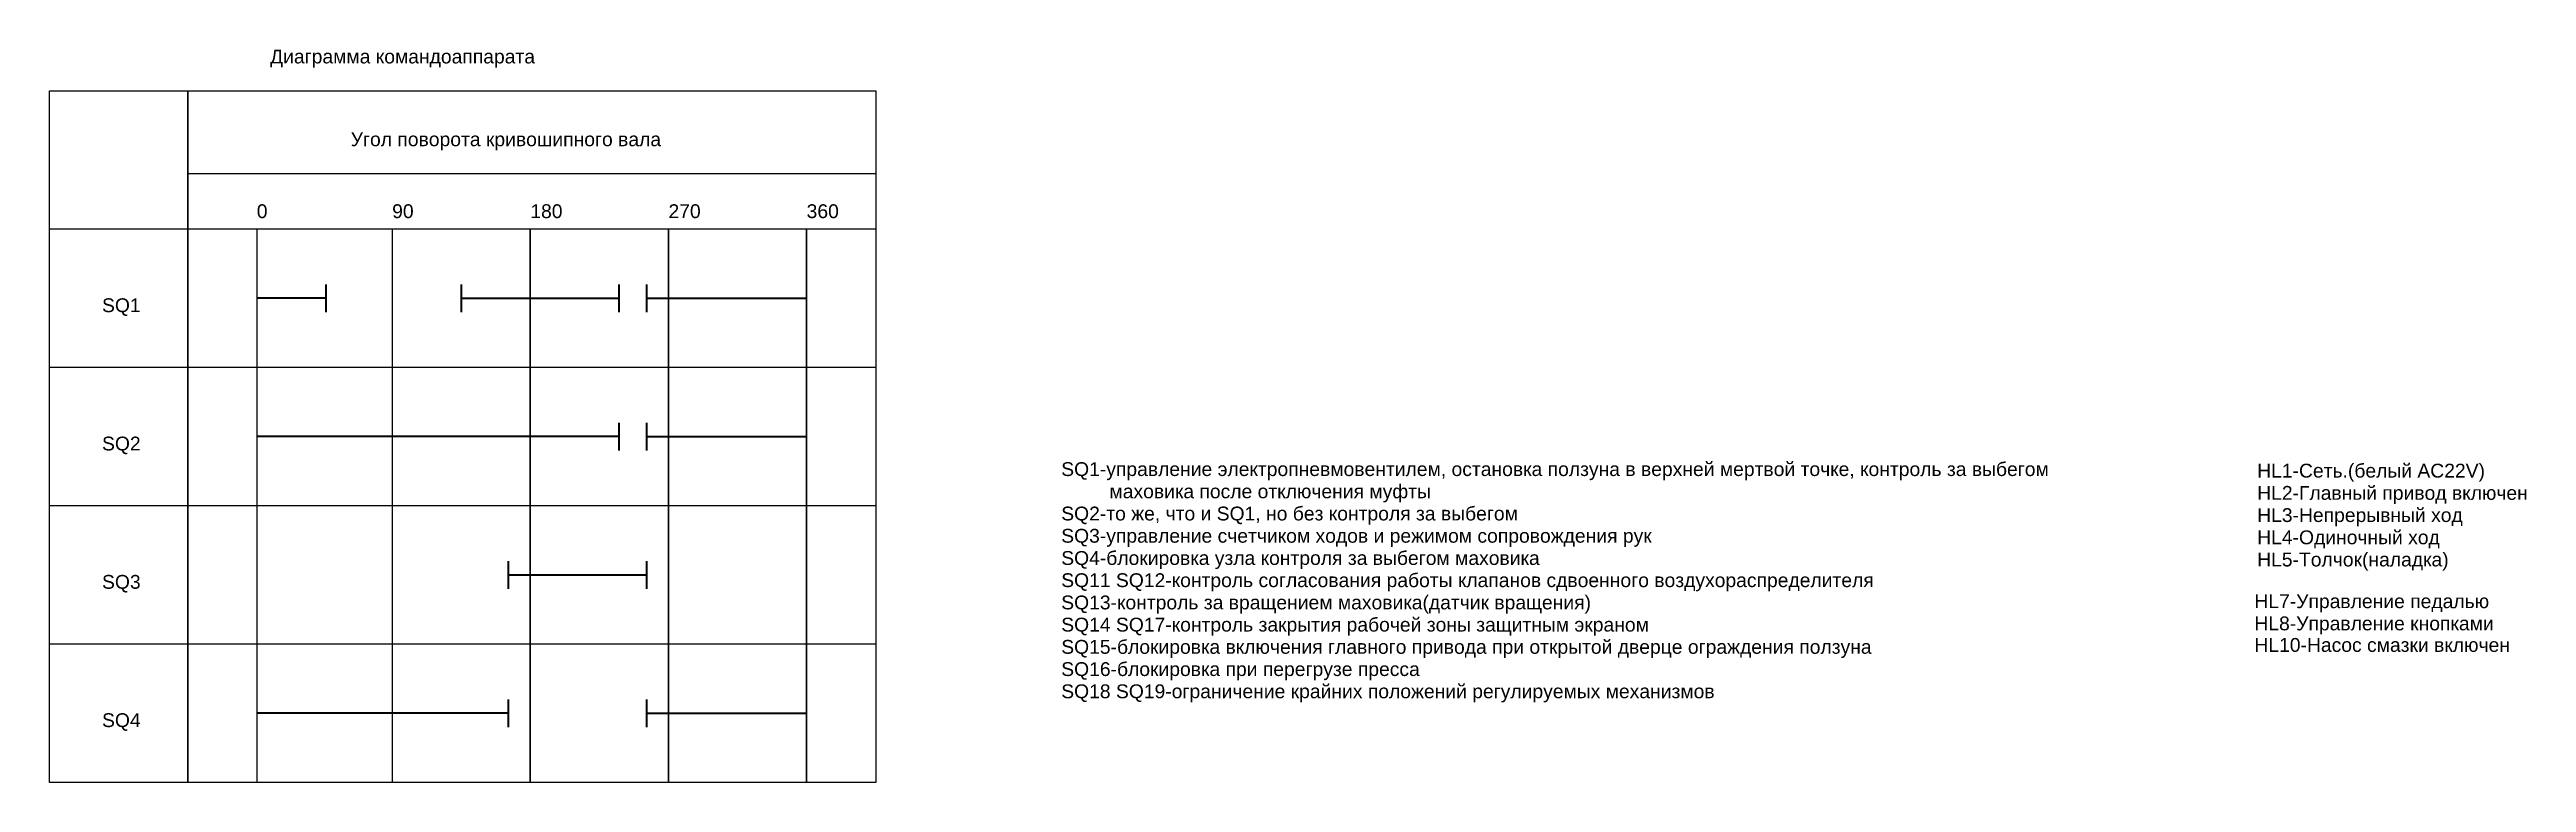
# Model space of a CAD drawing. Header units: millimetres. Extents: x 1674 to 4134, y 2914 to 4124.
# Drawn here: x 2168.5 to 2616.7, y 3863 to 3995.5 of the extents above; entities that cross this region are included whole.
import ezdxf

# ---------------------------------------------------------------- set-up
doc = ezdxf.new("R2010")
doc.units = ezdxf.units.MM
doc.styles.get("Standard").update_dxf_attribs({"font": 'arial.ttf'})

msp = doc.modelspace()

# ---------------------------------------------------------------- texts
for s, p in [('Диаграмма командоаппарата', (2208.41, 3992.96)), ('Угол поворота кривошипного вала', (2223, 3978)), ('0', (2206, 3965)), ('90', (2230.5, 3965)), ('180', (2255.5, 3965)), ('270', (2280.5, 3965)), ('360', (2305.5, 3965)), ('SQ1', (2178, 3948)), ('SQ2', (2178, 3923)), ('SQ1-управление электропневмовентилем, остановка ползуна в верхней мертвой точке, контроль за выбегом', (2351.57, 3918.38)), ('HL1-Сеть.(белый AC22V)', (2567.98, 3918.1)), ('SQ2-то же, что и SQ1, но без контроля за выбегом', (2351.57, 3910.35)), ('         маховика после отключения муфты', (2351.57, 3914.36)), ('HL2-Главный привод включен', (2567.98, 3914.08)), ('SQ3-управление счетчиком ходов и режимом сопровождения рук', (2351.57, 3906.33)), ('HL3-Непрерывный ход', (2567.98, 3910.07)), ('HL4-Одиночный ход', (2567.98, 3906.05)), ('SQ4-блокировка узла контроля за выбегом маховика', (2351.57, 3902.31)), ('HL5-Толчок(наладка)', (2567.98, 3902.04)), ('SQ3', (2178, 3898)), ('SQ11 SQ12-контроль согласования работы клапанов сдвоенного воздухораспределителя', (2351.57, 3898.3)), ('SQ13-контроль за вращением маховика(датчик вращения)', (2351.57, 3894.28)), ('HL7-Управление педалью', (2567.48, 3894.5)), ('SQ14 SQ17-контроль закрытия рабочей зоны защитным экраном', (2351.57, 3890.27)), ('HL8-Управление кнопками', (2567.48, 3890.49)), ('SQ15-блокировка включения главного привода при открытой дверце ограждения ползуна', (2351.57, 3886.25)), ('HL10-Насос смазки включен', (2567.48, 3886.6)), ('SQ16-блокировка при перегрузе пресса', (2351.57, 3882.23)), ('SQ18 SQ19-ограничение крайних положений регулируемых механизмов', (2351.57, 3878.22)), ('SQ4', (2178, 3873))]:
    msp.add_text(s, height=2.5).set_placement(p)

# ---------------------------------------------------------------- linework, layer by layer
for p, q in [((2168.5, 3988), (2193.5, 3988)), ((2168.5, 3863), (2168.5, 3988)), ((2168.5, 3963), (2168.5, 3988)), ((2180.5, 3988), (2318, 3988)), ((2193.5, 3988), (2193.5, 3863)), ((2193.5, 3863), (2193.5, 3988)), ((2193.5, 3973), (2193.5, 3988)), ((2205.5, 3988), (2230.5, 3988)), ((2205.5, 3988), (2318, 3988)), ((2230.5, 3988), (2255.5, 3988)), ((2255.5, 3988), (2280.5, 3988)), ((2280.5, 3988), (2305.5, 3988)), ((2305.5, 3988), (2318, 3988)), ((2318, 3988), (2318, 3963)), ((2318, 3988), (2318, 3973)), ((2318, 3973), (2193.5, 3973)), ((2318, 3963), (2168.5, 3963)), ((2168.5, 3938), (2168.5, 3963)), ((2206, 3963), (2206, 3863)), ((2230.5, 3963), (2230.5, 3863)), ((2255.5, 3963), (2255.5, 3863)), ((2255.5, 3863), (2255.5, 3963)), ((2280.5, 3963), (2280.5, 3863)), ((2280.5, 3863), (2280.5, 3963)), ((2305.5, 3963), (2305.5, 3863)), ((2305.5, 3863), (2305.5, 3963)), ((2318, 3963), (2318, 3938)), ((2318, 3938), (2168.5, 3938)), ((2168.5, 3913), (2168.5, 3938)), ((2318, 3938), (2318, 3913)), ((2318, 3913), (2168.5, 3913)), ((2168.5, 3888), (2168.5, 3913)), ((2318, 3913), (2318, 3888)), ((2318, 3888), (2168.5, 3888)), ((2168.5, 3863), (2168.5, 3888)), ((2318, 3888), (2318, 3863)), ((2193.5, 3863), (2168.5, 3863)), ((2318, 3863), (2180.5, 3863)), ((2230.5, 3863), (2205.5, 3863)), ((2255.5, 3863), (2230.5, 3863)), ((2280.5, 3863), (2255.5, 3863)), ((2305.5, 3863), (2280.5, 3863)), ((2318, 3863), (2305.5, 3863))]:
    msp.add_line(p, q)
at = {"lineweight": 35}
for p, q in [((2218.5, 3950.5), (2206, 3950.5)), ((2218.5, 3953), (2218.5, 3948)), ((2243, 3953), (2243, 3948)), ((2243, 3950.5), (2271.5, 3950.5)), ((2271.5, 3953), (2271.5, 3948)), ((2276.5, 3953), (2276.5, 3948)), ((2276.5, 3950.5), (2305.5, 3950.5)), ((2271.5, 3928), (2271.5, 3923)), ((2276.5, 3928), (2276.5, 3923)), ((2271.5, 3925.5), (2206, 3925.5)), ((2276.5, 3925.5), (2305.5, 3925.5)), ((2251.5, 3903), (2251.5, 3898)), ((2251.5, 3900.5), (2276.5, 3900.5)), ((2276.5, 3903), (2276.5, 3898)), ((2251.5, 3878), (2251.5, 3873)), ((2276.5, 3878), (2276.5, 3873)), ((2251.5, 3875.5), (2206, 3875.5)), ((2276.5, 3875.5), (2305.5, 3875.5))]:
    msp.add_line(p, q, dxfattribs=at)

msp.set_redraw_order([(e.dxf.handle, doc.entitydb.next_handle()) for e in msp.query("TEXT MTEXT ATTDEF DIMENSION ARC_DIMENSION")])  # texts and dimensions are drawn at this point

doc.saveas('drawing.dxf')
